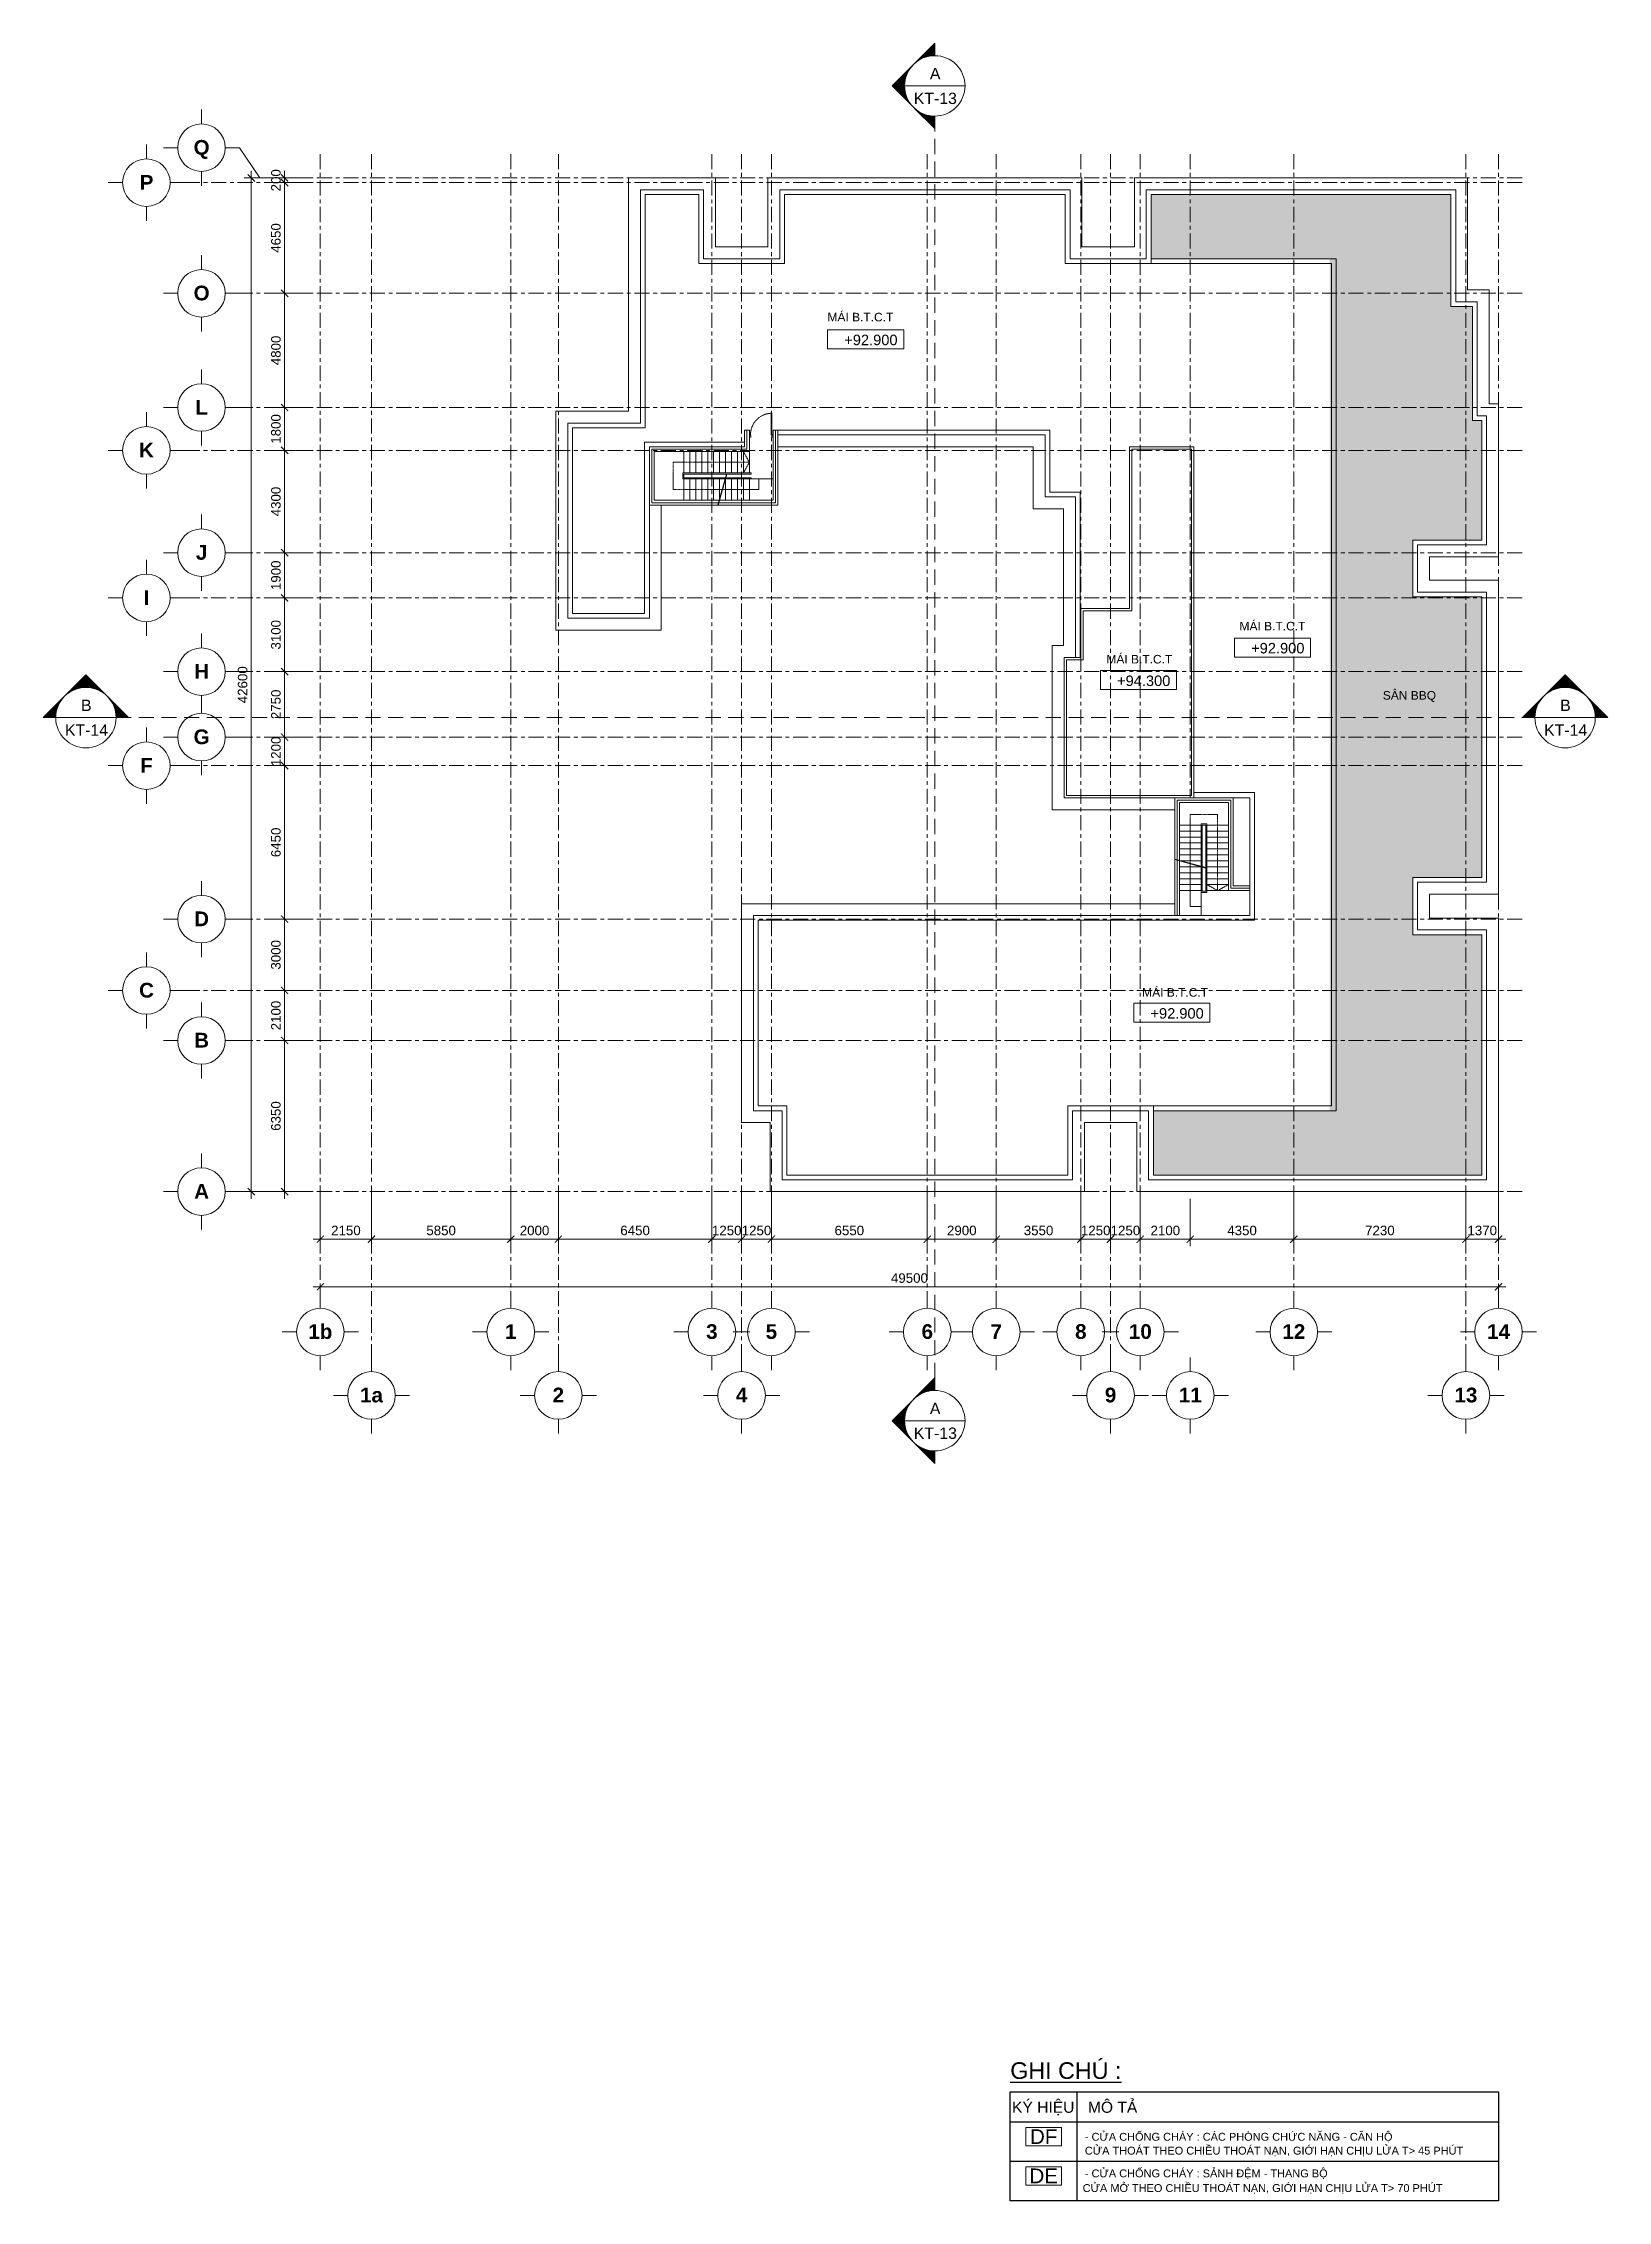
# Model space of a CAD drawing. Header units: millimetres. Extents: x -20144 to 126922, y -42414 to 48263.
# Drawn here: x 61186 to 126922, y -42414 to 48263 of the extents above; entities that cross this region are included whole.
import ezdxf
from ezdxf.enums import TextEntityAlignment as Align

# ---------------------------------------------------------------- set-up
doc = ezdxf.new("R2010")
doc.units = ezdxf.units.MM
for name, pattern in [('Core - tb$0$HIDDEN', [0.375, 0.25, -0.125]), ('Grid Line', [22.225, 12.7, -3.175, 3.175, -3.175]), ('HIDDEN', [0.375, 0.25, -0.125]), ('HIDDEN2', [4.7625, 3.175, -1.5875]), ('PHANTOM', [63.5, 31.75, -6.35, 6.35, -6.35, 6.35, -6.35])]:
    doc.linetypes.add(name, pattern=pattern)
for name, color, linetype, lineweight in [('@ color hatch', 7, 'Continuous', 13), ('CHU', 181, 'Continuous', 5), ('Core - tb$0$CUA', 5, 'Continuous', 9), ('DIM', 1, 'Continuous', 5), ('G-ANNO-DIMS', 111, 'Continuous', 5), ('G-ANNO-SYMB', 111, 'Continuous', 5), ('KH', 6, 'Continuous', 5), ('KI-HIEU-1', 151, 'Continuous', 9), ('KÍNH', 150, 'Continuous', 9), ('NET-THAY', 2, 'Continuous', 9), ('TRUC', 225, 'Continuous', 5), ('Y-GHI CHU PCCC$0$Z-CT1-GHI CHU TT$0$CHU-1', 7, 'Continuous', 9), ('Y-GHI CHU PCCC$0$Z-CT1-GHI CHU TT$0$KI-HIEU', 6, 'Continuous', 13)]:
    doc.layers.add(name, color=color, linetype=linetype, lineweight=lineweight)
doc.layers.add('RD-AB', color=4, linetype='PHANTOM')
doc.styles.add('Arial', font='arial.ttf', dxfattribs={"height": 700})
doc.styles.add('Arial_2', font='arial.ttf', dxfattribs={"height": 360})
doc.styles.add('Arial_6', font='arial.ttf', dxfattribs={"height": 1.8})
doc.styles.add('Arial_B', font='arialbd.ttf', dxfattribs={"height": 3})
doc.styles.add('TA1', font='arial.ttf')
doc.styles.add('Y-GHI CHU PCCC$0$Arial', font='arial.ttf')
doc.styles.add('Y-GHI CHU PCCC$0$Z-CT1-GHI CHU TT$0$TA1', font='arial.ttf')
doc.dimstyles.new('D_200_KTx2', dxfattribs={"dimtxt": 400, "dimasz": 300, "dimexe": 300, "dimexo": 300, "dimgap": 160, "dimtad": 1, "dimdec": 0, "dimzin": 9, "dimtxsty": 'TA1', "dimblk": 'ARCHTICK', "dimcen": 1, "dimdle": 300, "dimclrd": 256, "dimclre": 256, "dimclrt": 7, "dimadec": 0, "dimazin": 0, "dimtfac": 1, "dimtdec": 0, "dimtix": 1, "dimtmove": 1, "dimatfit": 3, "dimldrblk": 'ARCHTICK', "dimfxl": 0, "dimtolj": 1, "dimtzin": 0, "dimlwd": -1, "dimlwe": -1, "dimarcsym": 0})

msp = doc.modelspace()

# ---------------------------------------------------------------- texts
at = {"layer": 'CHU', "color": 7, "char_height": 360, "width": 2926.98, "attachment_point": 1, "line_spacing_factor": 0.936439, "style": 'Arial_2'}
for s, insert in [('\\pt2540,5080,7620.1,10160,12700,15240,17780,20320,22860,25400,27940,30480,33020,35560,38099,40640,43178,45720,48262,50800,53341,55879,58421,60959,63500,66038,68580,71122,73660,76201,78739,81281;MÁI B.T.C.T', (94137.3, 36929.9)), ('\\pt2540,5080,7620.1,10160,12700,15240,17780,20320,22860,25400,27940,30480,33020,35560,38099,40640,43178,45720,48262,50800,53341,55879,58421,60959,63500,66038,68580,71122,73660,76201,78739,81281;MÁI B.T.C.T', (111447.7, 23943.8)), ('\\pt2540,5080,7620.1,10160,12700,15240,17780,20320,22860,25400,27940,30480,33020,35560,38099,40640,43178,45720,48262,50800,53341,55879,58421,60959,63500,66038,68580,71122,73660,76201,78739,81281;MÁI B.T.C.T', (105856.5, 22553.7)), ('\\pt2540,5080,7620.1,10160,12700,15240,17780,20320,22860,25400,27940,30480,33020,35560,38099,40640,43178,45720,48262,50800,53341,55879,58421,60959,63500,66038,68580,71122,73660,76201,78739,81281;SÂN BBQ ', (117468.6, 21034.3)), ('\\pt2540,5080,7620.1,10160,12700,15240,17780,20320,22860,25400,27940,30480,33020,35560,38099,40640,43178,45720,48262,50800,53341,55879,58421,60959,63500,66038,68580,71122,73660,76201,78739,81281;MÁI B.T.C.T', (107358.3, 8549.5))]:
    msp.add_mtext(s, dxfattribs=dict(at, insert=insert))
at = {"layer": 'G-ANNO-DIMS', "char_height": 440, "width": 2251.659, "attachment_point": 1, "line_spacing_factor": 0.941778, "style": 'Arial_6'}
for s, insert in [('+92.900', (94842, 36010.5)), ('+92.900', (111937.3, 23057.4)), ('+94.300', (106303.7, 21687)), ('+92.900', (107705.6, 7708.9))]:
    msp.add_mtext(s, dxfattribs=dict(at, insert=insert))
at = {"layer": 'G-ANNO-SYMB', "attachment_point": 2, "line_spacing_factor": 0.941778, "style": 'Arial'}
for s, insert, char_height, width in [('A', (98661.1, 47220), 476.2, 443.133), ('KT-13', (98669.1, 46180.9), 476.25, 2240.682), ('B', (62998.1, 20672.3), 476.2, 443.133), ('B', (125142.2, 20672.3), 476.2, 443.133), ('KT-14', (63006.2, 19633.2), 476.25, 2240.682), ('KT-14', (125150.2, 19633.2), 476.25, 2240.682), ('A', (98661.1, -8876.3), 476.2, 443.133), ('KT-13', (98669.1, -9915.4), 476.25, 2240.682)]:
    msp.add_mtext(s, dxfattribs=dict(at, insert=insert, char_height=char_height, width=width))
at = {"layer": 'KH', "attachment_point": 2, "line_spacing_factor": 0.941778, "style": 'Arial_B'}
for s, insert, char_height, width in [('\\fArial|b1|i0|c0|p34|;Q', (67842.1, 44192.4), 619.048, 785.949), ('\\fArial|b1|i0|c0|p34|;P', (65527.4, 42722.4), 619.048, 668.424), ('\\fArial|b1|i0|c0|p34|;O', (67842.1, 38072.4), 619.048, 785.949), ('\\fArial|b1|i0|c0|p34|;L', (67842.1, 33272.4), 619.048, 617.007), ('\\fArial|b1|i0|c0|p34|;K', (65527.4, 31472.4), 619.048, 727.186), ('\\fArial|b1|i0|c0|p34|;J', (67842.1, 27172.4), 619.048, 558.244), ('\\fArial|b1|i0|c0|p34|;I', (65527.4, 25272.4), 619.048, 279.122), ('\\fArial|b1|i0|c0|p34|;H', (67842.1, 22172.4), 619.048, 727.186), ('\\fArial|b1|i0|c0|p34|;G', (67842.1, 19422.4), 619.048, 785.949), ('\\fArial|b1|i0|c0|p34|;F', (65527.4, 18222.4), 619.048, 617.007), ('\\fArial|b1|i0|c0|p34|;D', (67842.1, 11772.4), 619.048, 727.186), ('\\fArial|b1|i0|c0|p34|;C', (65527.4, 8772.4), 619.048, 727.186), ('\\fArial|b1|i0|c0|p34|;B', (67842.1, 6672.4), 619.048, 727.186), ('\\fArial|b1|i0|c0|p34|;A', (67842.1, 322.4), 619.048, 705.15), ('1b', (72830.1, -5572.2), 619.05, 1175.251), ('\\fArial|b1|i0|c0|p34|;1', (80830.1, -5572.2), 619.048, 558.244), ('\\fArial|b1|i0|c0|p34|;3', (89280.1, -5572.2), 619.048, 558.244), ('\\fArial|b1|i0|c0|p34|;5', (91780.1, -5572.2), 619.048, 558.244), ('\\fArial|b1|i0|c0|p34|;6', (98330.1, -5572.2), 619.048, 558.244), ('\\fArial|b1|i0|c0|p34|;7', (101230.1, -5572.2), 619.048, 558.244), ('\\fArial|b1|i0|c0|p34|;8', (104780.1, -5572.2), 619.048, 558.244), ('10', (107280.1, -5572.2), 619.05, 1116.488), ('12', (113730.1, -5572.2), 619.05, 1116.488), ('14', (122330.1, -5572.2), 619.05, 1116.488), ('1a', (74980.1, -8239.8), 619.05, 1116.488), ('\\fArial|b1|i0|c0|p34|;2', (82830.1, -8239.8), 619.048, 558.244), ('\\fArial|b1|i0|c0|p34|;4', (90530.1, -8239.8), 619.048, 558.244), ('\\fArial|b1|i0|c0|p34|;9', (106030.1, -8239.8), 619.048, 558.244), ('11', (109380.1, -8239.8), 619.05, 1116.488), ('13', (120960.1, -8239.8), 619.05, 1116.488)]:
    msp.add_mtext(s, dxfattribs=dict(at, insert=insert, char_height=char_height, width=width))
at = {"layer": 'RD-AB', "ltscale": 20, "style": 'Arial'}
msp.add_text('%%UGHI CHÚ :', height=700, dxfattribs=at).set_placement((101815, -37288.8))
at = {"layer": 'Y-GHI CHU PCCC$0$Z-CT1-GHI CHU TT$0$CHU-1', "color": 8, "style": 'Y-GHI CHU PCCC$0$Z-CT1-GHI CHU TT$0$TA1'}
for s, height, p in [('KÝ HIỆU', 468.75, (101892.2, -38713.1)), ('MÔ TẢ', 468.75, (105079.7, -38713.1)), ('- CỬA CHỐNG CHÁY : CÁC PHÒNG CHỨC NĂNG - CĂN HỘ', 330, (104949.7, -39887.5)), ('CỬA THOÁT THEO CHIỀU THOÁT NẠN, GIỚI HẠN CHỊU LỬA T> 45 PHÚT', 330, (104949.7, -40469.4)), ('CỬA MỞ THEO CHIỀU THOÁT NẠN, GIỚI HẠN CHỊU LỬA T> 70 PHÚT', 330, (104859.3, -42042.5)), ('- CỬA CHỐNG CHÁY : SẢNH ĐỆM - THANG BỘ', 330, (104949.7, -41425.2))]:
    msp.add_text(s, height=height, dxfattribs=at).set_placement(p)

# ---------------------------------------------------------------- blocks, each defined once
blk = doc.blocks.new('_ARCHTICK')
at = {"color": 0, "linetype": 'ByBlock', "const_width": 0.15}
blk.add_lwpolyline([(-0.5, -0.5), (0.5, 0.5)], dxfattribs=at)
blk = doc.blocks.new('*D206')
at = {"layer": 'Defpoints', "color": 0, "transparency": 16777216}
for p in [(72830, 0), (74980, 0), (74980, -2000)]:
    blk.add_point(p, dxfattribs=at)
at = {"layer": 'DIM', "transparency": 16777216}
for p, q in [((72830, -300), (72830, -2300)), ((74980, -300), (74980, -2300)), ((72530, -2000), (75280, -2000))]:
    blk.add_line(p, q, dxfattribs=at)
at = {"layer": 'DIM', "transparency": 16777216, "xscale": 300, "yscale": 300, "zscale": 300, "rotation": 180}
blk.add_blockref('_ARCHTICK', (72830, -2000), dxfattribs=at)
at = {"layer": 'DIM', "transparency": 16777216, "xscale": 300, "yscale": 300, "zscale": 300}
blk.add_blockref('_ARCHTICK', (74980, -2000), dxfattribs=at)
at = {"layer": 'DIM', "color": 7, "transparency": 16777216, "insert": (73905, -1636), "char_height": 400, "attachment_point": 5, "style": 'TA1'}
blk.add_mtext('\\A1;2150', dxfattribs=at)
blk = doc.blocks.new('*D207')
at = {"layer": 'Defpoints', "color": 0, "transparency": 16777216}
for p in [(74980, 0), (80830, 0), (80830, -2000)]:
    blk.add_point(p, dxfattribs=at)
at = {"layer": 'DIM', "transparency": 16777216}
for p, q in [((74980, -300), (74980, -2300)), ((80830, -300), (80830, -2300)), ((74680, -2000), (81130, -2000))]:
    blk.add_line(p, q, dxfattribs=at)
at = {"layer": 'DIM', "transparency": 16777216, "xscale": 300, "yscale": 300, "zscale": 300, "rotation": 180}
blk.add_blockref('_ARCHTICK', (74980, -2000), dxfattribs=at)
at = {"layer": 'DIM', "transparency": 16777216, "xscale": 300, "yscale": 300, "zscale": 300}
blk.add_blockref('_ARCHTICK', (80830, -2000), dxfattribs=at)
at = {"layer": 'DIM', "color": 7, "transparency": 16777216, "insert": (77905, -1636), "char_height": 400, "attachment_point": 5, "style": 'TA1'}
blk.add_mtext('\\A1;5850', dxfattribs=at)
blk = doc.blocks.new('*D208')
at = {"layer": 'Defpoints', "color": 0, "transparency": 16777216}
for p in [(80830, 0), (82830, 0), (82830, -2000)]:
    blk.add_point(p, dxfattribs=at)
at = {"layer": 'DIM', "transparency": 16777216}
for p, q in [((80830, -300), (80830, -2300)), ((82830, -300), (82830, -2300)), ((80530, -2000), (83130, -2000))]:
    blk.add_line(p, q, dxfattribs=at)
at = {"layer": 'DIM', "transparency": 16777216, "xscale": 300, "yscale": 300, "zscale": 300, "rotation": 180}
blk.add_blockref('_ARCHTICK', (80830, -2000), dxfattribs=at)
at = {"layer": 'DIM', "transparency": 16777216, "xscale": 300, "yscale": 300, "zscale": 300}
blk.add_blockref('_ARCHTICK', (82830, -2000), dxfattribs=at)
at = {"layer": 'DIM', "color": 7, "transparency": 16777216, "insert": (81830, -1636), "char_height": 400, "attachment_point": 5, "style": 'TA1'}
blk.add_mtext('\\A1;2000', dxfattribs=at)
blk = doc.blocks.new('*D209')
at = {"layer": 'Defpoints', "color": 0, "transparency": 16777216}
for p in [(82830, 0), (89280, 0), (89280, -2000)]:
    blk.add_point(p, dxfattribs=at)
at = {"layer": 'DIM', "transparency": 16777216}
for p, q in [((82830, -300), (82830, -2300)), ((89280, -300), (89280, -2300)), ((82530, -2000), (89580, -2000))]:
    blk.add_line(p, q, dxfattribs=at)
at = {"layer": 'DIM', "transparency": 16777216, "xscale": 300, "yscale": 300, "zscale": 300, "rotation": 180}
blk.add_blockref('_ARCHTICK', (82830, -2000), dxfattribs=at)
at = {"layer": 'DIM', "transparency": 16777216, "xscale": 300, "yscale": 300, "zscale": 300}
blk.add_blockref('_ARCHTICK', (89280, -2000), dxfattribs=at)
at = {"layer": 'DIM', "color": 7, "transparency": 16777216, "insert": (86055, -1636), "char_height": 400, "attachment_point": 5, "style": 'TA1'}
blk.add_mtext('\\A1;6450', dxfattribs=at)
blk = doc.blocks.new('*D210')
at = {"layer": 'Defpoints', "color": 0, "transparency": 16777216}
for p in [(89280, 0), (90530, 0), (90530, -2000)]:
    blk.add_point(p, dxfattribs=at)
at = {"layer": 'DIM', "transparency": 16777216}
for p, q in [((89280, -300), (89280, -2300)), ((90530, -300), (90530, -2300)), ((89280, -2000), (88980, -2000)), ((89280, -2000), (90530, -2000)), ((90530, -2000), (90830, -2000))]:
    blk.add_line(p, q, dxfattribs=at)
at = {"layer": 'DIM', "transparency": 16777216, "xscale": 300, "yscale": 300, "zscale": 300}
blk.add_blockref('_ARCHTICK', (89280, -2000), dxfattribs=at)
at = {"layer": 'DIM', "transparency": 16777216, "xscale": 300, "yscale": 300, "zscale": 300, "rotation": 180}
blk.add_blockref('_ARCHTICK', (90530, -2000), dxfattribs=at)
at = {"layer": 'DIM', "color": 7, "transparency": 16777216, "insert": (89905, -1636), "char_height": 400, "attachment_point": 5, "style": 'TA1'}
blk.add_mtext('\\A1;1250', dxfattribs=at)
blk = doc.blocks.new('*D211')
at = {"layer": 'Defpoints', "color": 0, "transparency": 16777216}
for p in [(90530, 0), (91780, 0), (91780, -2000)]:
    blk.add_point(p, dxfattribs=at)
at = {"layer": 'DIM', "transparency": 16777216}
for p, q in [((90530, -300), (90530, -2300)), ((91780, -300), (91780, -2300)), ((90530, -2000), (90230, -2000)), ((90530, -2000), (91780, -2000)), ((91780, -2000), (92080, -2000))]:
    blk.add_line(p, q, dxfattribs=at)
at = {"layer": 'DIM', "transparency": 16777216, "xscale": 300, "yscale": 300, "zscale": 300}
blk.add_blockref('_ARCHTICK', (90530, -2000), dxfattribs=at)
at = {"layer": 'DIM', "transparency": 16777216, "xscale": 300, "yscale": 300, "zscale": 300, "rotation": 180}
blk.add_blockref('_ARCHTICK', (91780, -2000), dxfattribs=at)
at = {"layer": 'DIM', "color": 7, "transparency": 16777216, "insert": (91155, -1636), "char_height": 400, "attachment_point": 5, "style": 'TA1'}
blk.add_mtext('\\A1;1250', dxfattribs=at)
blk = doc.blocks.new('*D212')
at = {"layer": 'Defpoints', "color": 0, "transparency": 16777216}
for p in [(91780, 0), (98330, 0), (98330, -2000)]:
    blk.add_point(p, dxfattribs=at)
at = {"layer": 'DIM', "transparency": 16777216}
for p, q in [((91780, -300), (91780, -2300)), ((98330, -300), (98330, -2300)), ((91480, -2000), (98630, -2000))]:
    blk.add_line(p, q, dxfattribs=at)
at = {"layer": 'DIM', "transparency": 16777216, "xscale": 300, "yscale": 300, "zscale": 300, "rotation": 180}
blk.add_blockref('_ARCHTICK', (91780, -2000), dxfattribs=at)
at = {"layer": 'DIM', "transparency": 16777216, "xscale": 300, "yscale": 300, "zscale": 300}
blk.add_blockref('_ARCHTICK', (98330, -2000), dxfattribs=at)
at = {"layer": 'DIM', "color": 7, "transparency": 16777216, "insert": (95055, -1636), "char_height": 400, "attachment_point": 5, "style": 'TA1'}
blk.add_mtext('\\A1;6550', dxfattribs=at)
blk = doc.blocks.new('*D213')
at = {"layer": 'Defpoints', "color": 0, "transparency": 16777216}
for p in [(98330, 0), (101230, 0), (101230, -2000)]:
    blk.add_point(p, dxfattribs=at)
at = {"layer": 'DIM', "transparency": 16777216}
for p, q in [((98330, -300), (98330, -2300)), ((101230, -300), (101230, -2300)), ((98030, -2000), (101530, -2000))]:
    blk.add_line(p, q, dxfattribs=at)
at = {"layer": 'DIM', "transparency": 16777216, "xscale": 300, "yscale": 300, "zscale": 300, "rotation": 180}
blk.add_blockref('_ARCHTICK', (98330, -2000), dxfattribs=at)
at = {"layer": 'DIM', "transparency": 16777216, "xscale": 300, "yscale": 300, "zscale": 300}
blk.add_blockref('_ARCHTICK', (101230, -2000), dxfattribs=at)
at = {"layer": 'DIM', "color": 7, "transparency": 16777216, "insert": (99780, -1636), "char_height": 400, "attachment_point": 5, "style": 'TA1'}
blk.add_mtext('\\A1;2900', dxfattribs=at)
blk = doc.blocks.new('*D214')
at = {"layer": 'Defpoints', "color": 0, "transparency": 16777216}
for p in [(101230, 0), (104780, 0), (104780, -2000)]:
    blk.add_point(p, dxfattribs=at)
at = {"layer": 'DIM', "transparency": 16777216}
for p, q in [((101230, -300), (101230, -2300)), ((104780, -300), (104780, -2300)), ((100930, -2000), (105080, -2000))]:
    blk.add_line(p, q, dxfattribs=at)
at = {"layer": 'DIM', "transparency": 16777216, "xscale": 300, "yscale": 300, "zscale": 300, "rotation": 180}
blk.add_blockref('_ARCHTICK', (101230, -2000), dxfattribs=at)
at = {"layer": 'DIM', "transparency": 16777216, "xscale": 300, "yscale": 300, "zscale": 300}
blk.add_blockref('_ARCHTICK', (104780, -2000), dxfattribs=at)
at = {"layer": 'DIM', "color": 7, "transparency": 16777216, "insert": (103005, -1636), "char_height": 400, "attachment_point": 5, "style": 'TA1'}
blk.add_mtext('\\A1;3550', dxfattribs=at)
blk = doc.blocks.new('*D215')
at = {"layer": 'Defpoints', "color": 0, "transparency": 16777216}
for p in [(104780, 0), (106030, 0), (106030, -2000)]:
    blk.add_point(p, dxfattribs=at)
at = {"layer": 'DIM', "transparency": 16777216}
for p, q in [((104780, -300), (104780, -2300)), ((106030, -300), (106030, -2300)), ((104780, -2000), (104480, -2000)), ((104780, -2000), (106030, -2000)), ((106030, -2000), (106330, -2000))]:
    blk.add_line(p, q, dxfattribs=at)
at = {"layer": 'DIM', "transparency": 16777216, "xscale": 300, "yscale": 300, "zscale": 300}
blk.add_blockref('_ARCHTICK', (104780, -2000), dxfattribs=at)
at = {"layer": 'DIM', "transparency": 16777216, "xscale": 300, "yscale": 300, "zscale": 300, "rotation": 180}
blk.add_blockref('_ARCHTICK', (106030, -2000), dxfattribs=at)
at = {"layer": 'DIM', "color": 7, "transparency": 16777216, "insert": (105405, -1636), "char_height": 400, "attachment_point": 5, "style": 'TA1'}
blk.add_mtext('\\A1;1250', dxfattribs=at)
blk = doc.blocks.new('*D216')
at = {"layer": 'Defpoints', "color": 0, "transparency": 16777216}
for p in [(106030, 0), (107280, 0), (107280, -2000)]:
    blk.add_point(p, dxfattribs=at)
at = {"layer": 'DIM', "transparency": 16777216}
for p, q in [((106030, -300), (106030, -2300)), ((107280, -300), (107280, -2300)), ((106030, -2000), (105730, -2000)), ((106030, -2000), (107280, -2000)), ((107280, -2000), (107580, -2000))]:
    blk.add_line(p, q, dxfattribs=at)
at = {"layer": 'DIM', "transparency": 16777216, "xscale": 300, "yscale": 300, "zscale": 300}
blk.add_blockref('_ARCHTICK', (106030, -2000), dxfattribs=at)
at = {"layer": 'DIM', "transparency": 16777216, "xscale": 300, "yscale": 300, "zscale": 300, "rotation": 180}
blk.add_blockref('_ARCHTICK', (107280, -2000), dxfattribs=at)
at = {"layer": 'DIM', "color": 7, "transparency": 16777216, "insert": (106655, -1636), "char_height": 400, "attachment_point": 5, "style": 'TA1'}
blk.add_mtext('\\A1;1250', dxfattribs=at)
blk = doc.blocks.new('*D217')
at = {"layer": 'Defpoints', "color": 0, "transparency": 16777216}
for p in [(107280, 0), (109380, 0), (109380, -2000)]:
    blk.add_point(p, dxfattribs=at)
at = {"layer": 'DIM', "transparency": 16777216}
for p, q in [((107280, -300), (107280, -2300)), ((109380, -300), (109380, -2300)), ((106980, -2000), (109680, -2000))]:
    blk.add_line(p, q, dxfattribs=at)
at = {"layer": 'DIM', "transparency": 16777216, "xscale": 300, "yscale": 300, "zscale": 300, "rotation": 180}
blk.add_blockref('_ARCHTICK', (107280, -2000), dxfattribs=at)
at = {"layer": 'DIM', "transparency": 16777216, "xscale": 300, "yscale": 300, "zscale": 300}
blk.add_blockref('_ARCHTICK', (109380, -2000), dxfattribs=at)
at = {"layer": 'DIM', "color": 7, "transparency": 16777216, "insert": (108330, -1636), "char_height": 400, "attachment_point": 5, "style": 'TA1'}
blk.add_mtext('\\A1;2100', dxfattribs=at)
blk = doc.blocks.new('*D218')
at = {"layer": 'Defpoints', "color": 0, "transparency": 16777216}
for p in [(109380, 0), (113730, 0), (113730, -2000)]:
    blk.add_point(p, dxfattribs=at)
at = {"layer": 'DIM', "transparency": 16777216}
for p, q in [((109380, -300), (109380, -2300)), ((113730, -300), (113730, -2300)), ((109080, -2000), (114030, -2000))]:
    blk.add_line(p, q, dxfattribs=at)
at = {"layer": 'DIM', "transparency": 16777216, "xscale": 300, "yscale": 300, "zscale": 300, "rotation": 180}
blk.add_blockref('_ARCHTICK', (109380, -2000), dxfattribs=at)
at = {"layer": 'DIM', "transparency": 16777216, "xscale": 300, "yscale": 300, "zscale": 300}
blk.add_blockref('_ARCHTICK', (113730, -2000), dxfattribs=at)
at = {"layer": 'DIM', "color": 7, "transparency": 16777216, "insert": (111555, -1636), "char_height": 400, "attachment_point": 5, "style": 'TA1'}
blk.add_mtext('\\A1;4350', dxfattribs=at)
blk = doc.blocks.new('*D219')
at = {"layer": 'Defpoints', "color": 0, "transparency": 16777216}
for p in [(113730, 0), (120960, 0), (120960, -2000)]:
    blk.add_point(p, dxfattribs=at)
at = {"layer": 'DIM', "transparency": 16777216}
for p, q in [((113730, -300), (113730, -2300)), ((120960, -300), (120960, -2300)), ((113430, -2000), (121260, -2000))]:
    blk.add_line(p, q, dxfattribs=at)
at = {"layer": 'DIM', "transparency": 16777216, "xscale": 300, "yscale": 300, "zscale": 300, "rotation": 180}
blk.add_blockref('_ARCHTICK', (113730, -2000), dxfattribs=at)
at = {"layer": 'DIM', "transparency": 16777216, "xscale": 300, "yscale": 300, "zscale": 300}
blk.add_blockref('_ARCHTICK', (120960, -2000), dxfattribs=at)
at = {"layer": 'DIM', "color": 7, "transparency": 16777216, "insert": (117345, -1636), "char_height": 400, "attachment_point": 5, "style": 'TA1'}
blk.add_mtext('\\A1;7230', dxfattribs=at)
blk = doc.blocks.new('*D220')
at = {"layer": 'Defpoints', "color": 0, "transparency": 16777216}
for p in [(120960, 0), (122330, 0), (122330, -2000)]:
    blk.add_point(p, dxfattribs=at)
at = {"layer": 'DIM', "transparency": 16777216}
for p, q in [((120960, -300), (120960, -2300)), ((122330, -300), (122330, -2300)), ((120960, -2000), (120660, -2000)), ((120960, -2000), (122330, -2000)), ((122330, -2000), (122630, -2000))]:
    blk.add_line(p, q, dxfattribs=at)
at = {"layer": 'DIM', "transparency": 16777216, "xscale": 300, "yscale": 300, "zscale": 300}
blk.add_blockref('_ARCHTICK', (120960, -2000), dxfattribs=at)
at = {"layer": 'DIM', "transparency": 16777216, "xscale": 300, "yscale": 300, "zscale": 300, "rotation": 180}
blk.add_blockref('_ARCHTICK', (122330, -2000), dxfattribs=at)
at = {"layer": 'DIM', "color": 7, "transparency": 16777216, "insert": (121645, -1636), "char_height": 400, "attachment_point": 5, "style": 'TA1'}
blk.add_mtext('\\A1;1370', dxfattribs=at)
blk = doc.blocks.new('*D221')
at = {"layer": 'Defpoints', "color": 0, "transparency": 16777216}
for p in [(72830, -3576), (122330, -3576), (122330, -4000)]:
    blk.add_point(p, dxfattribs=at)
at = {"layer": 'DIM', "transparency": 16777216}
for p, q in [((72530, -4000), (122630, -4000)), ((72830, -3876), (72830, -4300)), ((122330, -3876), (122330, -4300))]:
    blk.add_line(p, q, dxfattribs=at)
at = {"layer": 'DIM', "transparency": 16777216, "xscale": 300, "yscale": 300, "zscale": 300, "rotation": 180}
blk.add_blockref('_ARCHTICK', (72830, -4000), dxfattribs=at)
at = {"layer": 'DIM', "transparency": 16777216, "xscale": 300, "yscale": 300, "zscale": 300}
blk.add_blockref('_ARCHTICK', (122330, -4000), dxfattribs=at)
at = {"layer": 'DIM', "color": 7, "transparency": 16777216, "insert": (97580, -3636), "char_height": 400, "attachment_point": 5, "style": 'TA1'}
blk.add_mtext('\\A1;49500', dxfattribs=at)
blk = doc.blocks.new('*D222')
at = {"layer": 'Defpoints', "color": 0, "transparency": 16777216}
for p in [(71330, 42400), (72830, 42600), (72830, 42400)]:
    blk.add_point(p, dxfattribs=at)
at = {"layer": 'DIM', "transparency": 16777216}
for p, q in [((71330, 42600), (71330, 42900)), ((72530, 42600), (71030, 42600)), ((72530, 42400), (71030, 42400)), ((71330, 42600), (71330, 42400)), ((71330, 42400), (71330, 42100))]:
    blk.add_line(p, q, dxfattribs=at)
at = {"layer": 'DIM', "transparency": 16777216, "xscale": 300, "yscale": 300, "zscale": 300}
for p, rotation in [((71330, 42600), 270), ((71330, 42400), 90)]:
    blk.add_blockref('_ARCHTICK', p, dxfattribs=dict(at, rotation=rotation))
at = {"layer": 'DIM', "color": 7, "transparency": 16777216, "insert": (70966, 42500), "char_height": 400, "attachment_point": 5, "rotation": 90, "style": 'TA1'}
blk.add_mtext('\\A1;200', dxfattribs=at)
blk = doc.blocks.new('*D223')
at = {"layer": 'Defpoints', "color": 0, "transparency": 16777216}
for p in [(72830, 42400), (71330, 37750), (72830, 37750)]:
    blk.add_point(p, dxfattribs=at)
at = {"layer": 'DIM', "transparency": 16777216}
for p, q in [((71330, 42700), (71330, 37450)), ((72530, 42400), (71030, 42400)), ((72530, 37750), (71030, 37750))]:
    blk.add_line(p, q, dxfattribs=at)
at = {"layer": 'DIM', "transparency": 16777216, "xscale": 300, "yscale": 300, "zscale": 300}
for p, rotation in [((71330, 42400), 90), ((71330, 37750), 270)]:
    blk.add_blockref('_ARCHTICK', p, dxfattribs=dict(at, rotation=rotation))
at = {"layer": 'DIM', "color": 7, "transparency": 16777216, "insert": (70966, 40075), "char_height": 400, "attachment_point": 5, "rotation": 90, "style": 'TA1'}
blk.add_mtext('\\A1;4650', dxfattribs=at)
blk = doc.blocks.new('*D224')
at = {"layer": 'Defpoints', "color": 0, "transparency": 16777216}
for p in [(72830, 37750), (71330, 32950), (72830, 32950)]:
    blk.add_point(p, dxfattribs=at)
at = {"layer": 'DIM', "transparency": 16777216}
for p, q in [((72530, 37750), (71030, 37750)), ((71330, 38050), (71330, 32650)), ((72530, 32950), (71030, 32950))]:
    blk.add_line(p, q, dxfattribs=at)
at = {"layer": 'DIM', "transparency": 16777216, "xscale": 300, "yscale": 300, "zscale": 300}
for p, rotation in [((71330, 37750), 90), ((71330, 32950), 270)]:
    blk.add_blockref('_ARCHTICK', p, dxfattribs=dict(at, rotation=rotation))
at = {"layer": 'DIM', "color": 7, "transparency": 16777216, "insert": (70966, 35350), "char_height": 400, "attachment_point": 5, "rotation": 90, "style": 'TA1'}
blk.add_mtext('\\A1;4800', dxfattribs=at)
blk = doc.blocks.new('*D225')
at = {"layer": 'Defpoints', "color": 0, "transparency": 16777216}
for p in [(72830, 32950), (71330, 31150), (72830, 31150)]:
    blk.add_point(p, dxfattribs=at)
at = {"layer": 'DIM', "transparency": 16777216}
for p, q in [((72530, 32950), (71030, 32950)), ((71330, 33250), (71330, 30850)), ((72530, 31150), (71030, 31150))]:
    blk.add_line(p, q, dxfattribs=at)
at = {"layer": 'DIM', "transparency": 16777216, "xscale": 300, "yscale": 300, "zscale": 300}
for p, rotation in [((71330, 32950), 90), ((71330, 31150), 270)]:
    blk.add_blockref('_ARCHTICK', p, dxfattribs=dict(at, rotation=rotation))
at = {"layer": 'DIM', "color": 7, "transparency": 16777216, "insert": (70966, 32050), "char_height": 400, "attachment_point": 5, "rotation": 90, "style": 'TA1'}
blk.add_mtext('\\A1;1800', dxfattribs=at)
blk = doc.blocks.new('*D226')
at = {"layer": 'Defpoints', "color": 0, "transparency": 16777216}
for p in [(72830, 31150), (71330, 26850), (72830, 26850)]:
    blk.add_point(p, dxfattribs=at)
at = {"layer": 'DIM', "transparency": 16777216}
for p, q in [((72530, 31150), (71030, 31150)), ((71330, 31450), (71330, 26550)), ((72530, 26850), (71030, 26850))]:
    blk.add_line(p, q, dxfattribs=at)
at = {"layer": 'DIM', "transparency": 16777216, "xscale": 300, "yscale": 300, "zscale": 300}
for p, rotation in [((71330, 31150), 90), ((71330, 26850), 270)]:
    blk.add_blockref('_ARCHTICK', p, dxfattribs=dict(at, rotation=rotation))
at = {"layer": 'DIM', "color": 7, "transparency": 16777216, "insert": (70965, 29000), "char_height": 400, "attachment_point": 5, "rotation": 90, "style": 'TA1'}
blk.add_mtext('\\A1;4300', dxfattribs=at)
blk = doc.blocks.new('*D227')
at = {"layer": 'Defpoints', "color": 0, "transparency": 16777216}
for p in [(72830, 26850), (71330, 24950), (72830, 24950)]:
    blk.add_point(p, dxfattribs=at)
at = {"layer": 'DIM', "transparency": 16777216}
for p, q in [((72530, 26850), (71030, 26850)), ((71330, 27150), (71330, 24650)), ((72530, 24950), (71030, 24950))]:
    blk.add_line(p, q, dxfattribs=at)
at = {"layer": 'DIM', "transparency": 16777216, "xscale": 300, "yscale": 300, "zscale": 300}
for p, rotation in [((71330, 26850), 90), ((71330, 24950), 270)]:
    blk.add_blockref('_ARCHTICK', p, dxfattribs=dict(at, rotation=rotation))
at = {"layer": 'DIM', "color": 7, "transparency": 16777216, "insert": (70966, 25900), "char_height": 400, "attachment_point": 5, "rotation": 90, "style": 'TA1'}
blk.add_mtext('\\A1;1900', dxfattribs=at)
blk = doc.blocks.new('*D228')
at = {"layer": 'Defpoints', "color": 0, "transparency": 16777216}
for p in [(72830, 24950), (71330, 21850), (72830, 21850)]:
    blk.add_point(p, dxfattribs=at)
at = {"layer": 'DIM', "transparency": 16777216}
for p, q in [((72530, 24950), (71030, 24950)), ((71330, 25250), (71330, 21550)), ((72530, 21850), (71030, 21850))]:
    blk.add_line(p, q, dxfattribs=at)
at = {"layer": 'DIM', "transparency": 16777216, "xscale": 300, "yscale": 300, "zscale": 300}
for p, rotation in [((71330, 24950), 90), ((71330, 21850), 270)]:
    blk.add_blockref('_ARCHTICK', p, dxfattribs=dict(at, rotation=rotation))
at = {"layer": 'DIM', "color": 7, "transparency": 16777216, "insert": (70965, 23400), "char_height": 400, "attachment_point": 5, "rotation": 90, "style": 'TA1'}
blk.add_mtext('\\A1;3100', dxfattribs=at)
blk = doc.blocks.new('*D229')
at = {"layer": 'Defpoints', "color": 0, "transparency": 16777216}
for p in [(72830, 21850), (71330, 19100), (72830, 19100)]:
    blk.add_point(p, dxfattribs=at)
at = {"layer": 'DIM', "transparency": 16777216}
for p, q in [((72530, 21850), (71030, 21850)), ((71330, 22150), (71330, 18800)), ((72530, 19100), (71030, 19100))]:
    blk.add_line(p, q, dxfattribs=at)
at = {"layer": 'DIM', "transparency": 16777216, "xscale": 300, "yscale": 300, "zscale": 300}
for p, rotation in [((71330, 21850), 90), ((71330, 19100), 270)]:
    blk.add_blockref('_ARCHTICK', p, dxfattribs=dict(at, rotation=rotation))
at = {"layer": 'DIM', "color": 7, "transparency": 16777216, "insert": (70966, 20475), "char_height": 400, "attachment_point": 5, "rotation": 90, "style": 'TA1'}
blk.add_mtext('\\A1;2750', dxfattribs=at)
blk = doc.blocks.new('*D230')
at = {"layer": 'Defpoints', "color": 0, "transparency": 16777216}
for p in [(72830, 19100), (71330, 17900), (72830, 17900)]:
    blk.add_point(p, dxfattribs=at)
at = {"layer": 'DIM', "transparency": 16777216}
for p, q in [((72530, 19100), (71030, 19100)), ((71330, 19100), (71330, 19400)), ((71330, 19100), (71330, 17900)), ((72530, 17900), (71030, 17900)), ((71330, 17900), (71330, 17600))]:
    blk.add_line(p, q, dxfattribs=at)
at = {"layer": 'DIM', "transparency": 16777216, "xscale": 300, "yscale": 300, "zscale": 300}
for p, rotation in [((71330, 19100), 270), ((71330, 17900), 90)]:
    blk.add_blockref('_ARCHTICK', p, dxfattribs=dict(at, rotation=rotation))
at = {"layer": 'DIM', "color": 7, "transparency": 16777216, "insert": (70966, 18500), "char_height": 400, "attachment_point": 5, "rotation": 90, "style": 'TA1'}
blk.add_mtext('\\A1;1200', dxfattribs=at)
blk = doc.blocks.new('*D231')
at = {"layer": 'Defpoints', "color": 0, "transparency": 16777216}
for p in [(72830, 17900), (71330, 11450), (72830, 11450)]:
    blk.add_point(p, dxfattribs=at)
at = {"layer": 'DIM', "transparency": 16777216}
for p, q in [((71330, 18200), (71330, 11150)), ((72530, 17900), (71030, 17900)), ((72530, 11450), (71030, 11450))]:
    blk.add_line(p, q, dxfattribs=at)
at = {"layer": 'DIM', "transparency": 16777216, "xscale": 300, "yscale": 300, "zscale": 300}
for p, rotation in [((71330, 17900), 90), ((71330, 11450), 270)]:
    blk.add_blockref('_ARCHTICK', p, dxfattribs=dict(at, rotation=rotation))
at = {"layer": 'DIM', "color": 7, "transparency": 16777216, "insert": (70966, 14675), "char_height": 400, "attachment_point": 5, "rotation": 90, "style": 'TA1'}
blk.add_mtext('\\A1;6450', dxfattribs=at)
blk = doc.blocks.new('*D232')
at = {"layer": 'Defpoints', "color": 0, "transparency": 16777216}
for p in [(72830, 11450), (71330, 8450), (72830, 8450)]:
    blk.add_point(p, dxfattribs=at)
at = {"layer": 'DIM', "transparency": 16777216}
for p, q in [((72530, 11450), (71030, 11450)), ((71330, 11750), (71330, 8150)), ((72530, 8450), (71030, 8450))]:
    blk.add_line(p, q, dxfattribs=at)
at = {"layer": 'DIM', "transparency": 16777216, "xscale": 300, "yscale": 300, "zscale": 300}
for p, rotation in [((71330, 11450), 90), ((71330, 8450), 270)]:
    blk.add_blockref('_ARCHTICK', p, dxfattribs=dict(at, rotation=rotation))
at = {"layer": 'DIM', "color": 7, "transparency": 16777216, "insert": (70965, 9950), "char_height": 400, "attachment_point": 5, "rotation": 90, "style": 'TA1'}
blk.add_mtext('\\A1;3000', dxfattribs=at)
blk = doc.blocks.new('*D233')
at = {"layer": 'Defpoints', "color": 0, "transparency": 16777216}
for p in [(72830, 8450), (71330, 6350), (72830, 6350)]:
    blk.add_point(p, dxfattribs=at)
at = {"layer": 'DIM', "transparency": 16777216}
for p, q in [((72530, 8450), (71030, 8450)), ((71330, 8750), (71330, 6050)), ((72530, 6350), (71030, 6350))]:
    blk.add_line(p, q, dxfattribs=at)
at = {"layer": 'DIM', "transparency": 16777216, "xscale": 300, "yscale": 300, "zscale": 300}
for p, rotation in [((71330, 8450), 90), ((71330, 6350), 270)]:
    blk.add_blockref('_ARCHTICK', p, dxfattribs=dict(at, rotation=rotation))
at = {"layer": 'DIM', "color": 7, "transparency": 16777216, "insert": (70966, 7400), "char_height": 400, "attachment_point": 5, "rotation": 90, "style": 'TA1'}
blk.add_mtext('\\A1;2100', dxfattribs=at)
blk = doc.blocks.new('*D234')
at = {"layer": 'Defpoints', "color": 0, "transparency": 16777216}
for p in [(72830, 6350), (71330, 0), (72830, 0)]:
    blk.add_point(p, dxfattribs=at)
at = {"layer": 'DIM', "transparency": 16777216}
for p, q in [((72530, 6350), (71030, 6350)), ((71330, 6650), (71330, -300)), ((72530, 0), (71030, 0))]:
    blk.add_line(p, q, dxfattribs=at)
at = {"layer": 'DIM', "transparency": 16777216, "xscale": 300, "yscale": 300, "zscale": 300}
for p, rotation in [((71330, 6350), 90), ((71330, 0), 270)]:
    blk.add_blockref('_ARCHTICK', p, dxfattribs=dict(at, rotation=rotation))
at = {"layer": 'DIM', "color": 7, "transparency": 16777216, "insert": (70965, 3175), "char_height": 400, "attachment_point": 5, "rotation": 90, "style": 'TA1'}
blk.add_mtext('\\A1;6350', dxfattribs=at)
blk = doc.blocks.new('*D235')
at = {"layer": 'Defpoints', "color": 0, "transparency": 16777216}
for p in [(72830, 42600), (69930, 0), (72830, 0)]:
    blk.add_point(p, dxfattribs=at)
at = {"layer": 'DIM', "transparency": 16777216}
for p, q in [((69930, 42900), (69930, -300)), ((72530, 42600), (69630, 42600)), ((72530, 0), (69630, 0))]:
    blk.add_line(p, q, dxfattribs=at)
at = {"layer": 'DIM', "transparency": 16777216, "xscale": 300, "yscale": 300, "zscale": 300}
for p, rotation in [((69930, 42600), 90), ((69930, 0), 270)]:
    blk.add_blockref('_ARCHTICK', p, dxfattribs=dict(at, rotation=rotation))
at = {"layer": 'DIM', "color": 7, "transparency": 16777216, "insert": (69566, 21300), "char_height": 400, "attachment_point": 5, "rotation": 90, "style": 'TA1'}
blk.add_mtext('\\A1;42600', dxfattribs=at)
blk = doc.blocks.new('Grid - FamilyAL-KH TRUC-550400-MẶT BẰNG HẦM 2')
at = {"layer": 'KH'}
for p, q in [((0, 7), (0, 4)), ((-8, -1), (-5, -1)), ((8, -1), (5, -1)), ((0, -9), (0, -6))]:
    blk.add_line(p, q, dxfattribs=at)
blk.add_circle((0, -1), 5, dxfattribs=at)
blk = doc.blocks.new('Section - Section Head - Filled-317961-MẶT BẰNG TẦNG 1')
at = {"layer": 'G-ANNO-SYMB'}
h = blk.add_hatch(color=256, dxfattribs=at)
edge = h.paths.add_edge_path(flags=0)
edge.add_line((-10.84, 4.49), (-6.35, 8.98))
edge.add_line((-6.35, 8.98), (-6.35, 6.35))
edge.add_arc((-6.35, 0), 6.35, 90, 135)
h = blk.add_hatch(color=256, dxfattribs=at)
edge = h.paths.add_edge_path(flags=0)
edge.add_arc((-6.35, 0), 6.35, 45, 90)
edge.add_line((-6.35, 6.35), (-6.35, 8.98))
edge.add_line((-6.35, 8.98), (-1.86, 4.49))
h = blk.add_hatch(color=256, dxfattribs=at)
edge = h.paths.add_edge_path(flags=0)
edge.add_arc((-6.35, 0), 6.36, 137.9216, 180)
edge.add_line((-12.71, 0), (-15.33, 0))
edge.add_line((-15.33, 0), (-11.07, 4.26))
h = blk.add_hatch(color=256, dxfattribs=at)
edge = h.paths.add_edge_path(flags=0)
edge.add_line((-1.63, 4.26), (2.63, 0))
edge.add_line((2.63, 0), (0.01, 0))
edge.add_arc((-6.35, 0), 6.36, 0, 42.0784)
for p, q in [((-6.35, 8.98), (-15.33, 0)), ((-6.35, 8.98), (-10.84, 4.49)), ((-6.35, 8.98), (2.63, 0)), ((-6.35, 6.35), (-6.35, 8.98)), ((-1.86, 4.49), (-6.35, 8.98)), ((-6.35, 8.98), (-6.35, 6.35)), ((-11.07, 4.26), (-15.33, 0)), ((-15.33, 0), (-12.71, 0)), ((2.63, 0), (-1.63, 4.26)), ((0.01, 0), (2.63, 0)), ((-12.7, 0), (-15.33, 0)), ((0, 0), (2.63, 0))]:
    blk.add_line(p, q, dxfattribs=at)
for radius, start, end in [(6.35, 360, 180), (6.35, 90, 135), (6.35, 45, 90), (6.36, 137.9216, 180), (6.35, 180, 360), (6.36, 0, 42.0784)]:
    blk.add_arc((-6.35, 0), radius, start, end, dxfattribs=at)
blk = doc.blocks.new('*U240')
blk.add_line((-70, 100), (-70, 800))
for points in [[(-1000, -110), (-940, -110), (-940, -40), (-950, -40), (-950, 0), (-1000, 0)], [(-50, 0), (-50, 900), (-90, 900), (-90, 0)], [(-50, 100), (-90, 100), (-90, 800), (-50, 800)], [(0, -110), (-60, -110), (-60, -40), (-50, -40), (-50, 0), (0, 0)]]:
    blk.add_lwpolyline(points, close=True)
at = {"linetype": 'Core - tb$0$HIDDEN'}
blk.add_arc((-50, 0), 900, 90, 180, dxfattribs=at)
blk = doc.blocks.new('Spot Elevations - CODE 1-1678943-MẶT BẰNG TẦNG 23')
at = {"layer": 'G-ANNO-DIMS'}
for p, q in [((10.5, 4), (-5.5, 4)), ((-5.5, 4), (-5.5, 0)), ((-5.5, 0), (10.5, 0)), ((10.5, 0), (10.5, 4))]:
    blk.add_line(p, q, dxfattribs=at)
blk = doc.blocks.new('Y-GHI CHU PCCC$0$A$C53D4240F')
at = {"color": 8, "ltscale": 30}
blk.add_lwpolyline([(-267, -138), (267, -138), (267, 137), (-267, 137)], close=True, dxfattribs=at)
at = {"color": 8, "style": 'Y-GHI CHU PCCC$0$Arial'}
blk.add_text('DE', height=220, dxfattribs=at).set_placement((0, 0), align=Align.MIDDLE_CENTER)
blk = doc.blocks.new('Y-GHI CHU PCCC$0$A$C67775D76')
at = {"color": 8, "ltscale": 30}
blk.add_lwpolyline([(-267, -138), (267, -138), (267, 138), (-267, 138)], close=True, dxfattribs=at)
at = {"color": 8, "style": 'Y-GHI CHU PCCC$0$Arial'}
blk.add_text('DF', height=220, dxfattribs=at).set_placement((0, 0), align=Align.MIDDLE_CENTER)

# ---------------------------------------------------------------- dimensions: what is measured, and where the dimension line sits
at = {"layer": 'DIM'}
for base, p1, p2, picture, middle in [((69929.8, -0.1), (72829.8, 42599.9), (72829.8, -0.1), '*D235', (69565.6, 21299.9)), ((71329.8, 42399.9), (72829.8, 42599.9), (72829.8, 42399.9), '*D222', (70965.6, 42499.9)), ((71329.8, 37749.9), (72829.8, 42399.9), (72829.8, 37749.9), '*D223', (70965.6, 40074.9)), ((71329.8, 32949.9), (72829.8, 37749.9), (72829.8, 32949.9), '*D224', (70965.6, 35349.9)), ((71329.8, 31149.9), (72829.8, 32949.9), (72829.8, 31149.9), '*D225', (70965.6, 32049.9)), ((71329.8, 26849.9), (72829.8, 31149.9), (72829.8, 26849.9), '*D226', (70965.5, 28999.9)), ((71329.8, 24949.9), (72829.8, 26849.9), (72829.8, 24949.9), '*D227', (70965.6, 25899.9)), ((71329.8, 21849.9), (72829.8, 24949.9), (72829.8, 21849.9), '*D228', (70965.5, 23399.9)), ((71329.8, 19099.9), (72829.8, 21849.9), (72829.8, 19099.9), '*D229', (70965.6, 20474.9)), ((71329.8, 17899.9), (72829.8, 19099.9), (72829.8, 17899.9), '*D230', (70965.6, 18499.9)), ((71329.8, 11449.9), (72829.8, 17899.9), (72829.8, 11449.9), '*D231', (70965.6, 14674.9)), ((71329.8, 8449.9), (72829.8, 11449.9), (72829.8, 8449.9), '*D232', (70965.5, 9949.9)), ((71329.8, 6349.9), (72829.8, 8449.9), (72829.8, 6349.9), '*D233', (70965.6, 7399.9)), ((71329.8, -0.1), (72829.8, 6349.9), (72829.8, -0.1), '*D234', (70965.5, 3174.9))]:
    dim = msp.add_linear_dim(base=base, p1=p1, p2=p2, angle=90, dimstyle='D_200_KTx2', dxfattribs=at)
    dim.commit()
    dim.dimension.update_dxf_attribs({"geometry": picture, "text_midpoint": middle})
for base, p1, p2, picture, middle in [((74979.8, -2000.1), (72829.8, -0.1), (74979.8, -0.1), '*D206', (73904.8, -1635.8)), ((80829.8, -2000.1), (74979.8, -0.1), (80829.8, -0.1), '*D207', (77904.8, -1635.8)), ((82829.8, -2000.1), (80829.8, -0.1), (82829.8, -0.1), '*D208', (81829.8, -1635.8)), ((89279.8, -2000.1), (82829.8, -0.1), (89279.8, -0.1), '*D209', (86054.8, -1635.8)), ((90529.8, -2000.1), (89279.8, -0.1), (90529.8, -0.1), '*D210', (89904.8, -1635.8)), ((91779.8, -2000.1), (90529.8, -0.1), (91779.8, -0.1), '*D211', (91154.8, -1635.8)), ((98329.8, -2000.1), (91779.8, -0.1), (98329.8, -0.1), '*D212', (95054.8, -1635.8)), ((101229.8, -2000.1), (98329.8, -0.1), (101229.8, -0.1), '*D213', (99779.8, -1635.8)), ((104779.8, -2000.1), (101229.8, -0.1), (104779.8, -0.1), '*D214', (103004.8, -1635.7)), ((106029.8, -2000.1), (104779.8, -0.1), (106029.8, -0.1), '*D215', (105404.8, -1635.8)), ((107279.8, -2000.1), (106029.8, -0.1), (107279.8, -0.1), '*D216', (106654.8, -1635.8)), ((109379.8, -2000.1), (107279.8, -0.1), (109379.8, -0.1), '*D217', (108329.8, -1635.8)), ((113729.8, -2000.1), (109379.8, -0.1), (113729.8, -0.1), '*D218', (111554.8, -1635.7)), ((120959.8, -2000.1), (113729.8, -0.1), (120959.8, -0.1), '*D219', (117344.8, -1635.7)), ((122329.8, -2000.1), (120959.8, -0.1), (122329.8, -0.1), '*D220', (121644.8, -1635.7)), ((122329.8, -4000.1), (72829.8, -3575.8), (122329.8, -3575.8), '*D221', (97579.8, -3635.8))]:
    dim = msp.add_linear_dim(base=base, p1=p1, p2=p2, dimstyle='D_200_KTx2', dxfattribs=at)
    dim.commit()
    dim.dimension.update_dxf_attribs({"geometry": picture, "text_midpoint": middle})

# ---------------------------------------------------------------- hatches: boundary and pattern name
at = {"layer": '@ color hatch', "ltscale": 0.5}
h = msp.add_hatch(dxfattribs=at)
h.set_pattern_fill('CROSS', color=139, scale=300)
h.set_pattern_definition([(0, (443722.094, -482776.3), (75, 75), [37.5, -112.5]), (90, (443740.844, -482795.05), (-75, 75), [37.5, -112.5])])
h.paths.add_polyline_path([(107729.8, 41897), (107729.8, 39197), (115229.7, 39197), (115229.7, 3397.1), (107829.4, 3397.1), (107831, 695.9), (121629.8, 698.2), (121629.9, 10796.9), (118729.8, 10796.9), (118729.8, 13196.9), (119229.7, 13196.9), (121629.9, 13196.9), (121629.9, 24996.9), (118729.8, 24996.9), (118729.8, 27374.6), (120029.5, 27374.9), (121028.8, 27375.2), (121629.2, 27375.1), (121629.8, 32400.1), (121229.8, 32400.1), (121229.8, 37197), (120329.8, 37197), (120329.8, 41897)])

# ---------------------------------------------------------------- linework, layer by layer
at = {"color": 8, "ltscale": 150}
for p, q in [((104627.5, -42413.8), (104627.5, -37838.8)), ((122329.8, -39113.8), (101815, -39113.8)), ((122329.8, -40763.8), (101815, -40763.8))]:
    msp.add_line(p, q, dxfattribs=at)
msp.add_lwpolyline([(101815, -37838.8), (122329.8, -37838.8), (122329.8, -42413.8), (101815, -42413.8)], close=True, dxfattribs=at)
at = {"layer": 'G-ANNO-DIMS'}
for p, q in [((95965.5, 35417.6), (95240.7, 35417.6)), ((113060.9, 22464.5), (112336, 22464.5)), ((107427.2, 21094.1), (106702.4, 21094.1)), ((108829.1, 7116), (108104.3, 7116))]:
    msp.add_line(p, q, dxfattribs=at)
at = {"layer": 'G-ANNO-SYMB'}
for p, q in [((97374.8, 46466.8), (99914.8, 46466.8)), ((61711.9, 19919), (64251.9, 19919)), ((123855.9, 19919), (126395.9, 19919)), ((97374.8, -9629.6), (99914.8, -9629.6))]:
    msp.add_line(p, q, dxfattribs=at)
at = {"layer": 'KI-HIEU-1', "linetype": 'HIDDEN2', "ltscale": 200}
for p, q in [((98644.8, -7833.5), (98644.8, 45196.8)), ((64251.9, 19919), (123855.9, 19919))]:
    msp.add_line(p, q, dxfattribs=at)
at = {"layer": 'KÍNH', "linetype": 'HIDDEN', "ltscale": 50, "elevation": 0}
for points in [[(90604.5, 31100.1), (90854.4, 30650), (90604.4, 30200.1)], [(89708.5, 29500.1), (88104.3, 29500.1), (87654.3, 29500.1), (87654.3, 30650.1), (90854.4, 30649.8)]]:
    msp.add_lwpolyline(points, dxfattribs=at)
at = {"layer": 'KÍNH', "ltscale": 0.5, "elevation": 0}
for points in [[(89890.6, 30155.4), (89529.4, 28855.4)], [(89909.9, 30150.1), (89548.7, 28850.1)]]:
    msp.add_lwpolyline(points, dxfattribs=at)
at = {"layer": 'KÍNH', "linetype": 'HIDDEN', "ltscale": 50}
for points in [[(109379.9, 13795.9), (109379.9, 15400.1), (109379.9, 15850.1), (110529.8, 15850.1), (110529.6, 12650)], [(110979.8, 12899.9), (110529.8, 12650), (110079.8, 12900)]]:
    msp.add_lwpolyline(points, dxfattribs=at)
at = {"layer": 'KÍNH', "ltscale": 0.5}
for points in [[(110029.8, 13594.5), (108729.8, 13955.7)], [(110035.2, 13613.8), (108735.2, 13975)]]:
    msp.add_lwpolyline(points, dxfattribs=at)
at = {"layer": 'NET-THAY'}
for p, q in [((86279.7, 32297), (86279.7, 42097)), ((86279.7, 42097), (88929.8, 42097)), ((86479.7, 41897), (86479.7, 32097)), ((88729.8, 41897), (86479.7, 41897)), ((88729.8, 38997), (88729.8, 41897)), ((88929.8, 42097), (88929.8, 39197)), ((92129.4, 39197), (92129.4, 42097)), ((92129.4, 42097), (104329.8, 42097)), ((92329.4, 41897), (92329.4, 38997)), ((104129.8, 41897), (92329.4, 41897)), ((104129.8, 38997), (104129.8, 41897)), ((104329.8, 42097), (104329.8, 39197)), ((107529.8, 39197), (107529.8, 42097)), ((107529.8, 42097), (120529.8, 42097)), ((107729.8, 41897), (107729.8, 38997)), ((120329.8, 41897), (107729.8, 41897)), ((120329.8, 37197), (120329.8, 41897)), ((120529.8, 42097), (120529.8, 37397)), ((92329.4, 38997), (88729.8, 38997)), ((88929.8, 39197), (92129.4, 39197)), ((107729.8, 38997), (104129.8, 38997)), ((104329.8, 39197), (107529.8, 39197)), ((121229.8, 37197), (120329.8, 37197)), ((120529.8, 37397), (121429.8, 37397)), ((121229.8, 32400.1), (121229.8, 37197)), ((121429.8, 37397), (121429.8, 32600.1)), ((82730.8, 23597.1), (82730.8, 32797)), ((82730.8, 32797), (85779.7, 32797)), ((83230.8, 24097.1), (83230.8, 32297)), ((83230.8, 32297), (86279.7, 32297)), ((83430.8, 32097), (83430.8, 24297.1)), ((86479.7, 32097), (83430.8, 32097)), ((90654.7, 31299.9), (90654.7, 31999.9)), ((90754.7, 31200.1, 0), (90754.7, 31999.9)), ((90854.7, 31999.9), (90854.7, 31299.9)), ((91854.5, 31999.9, 0), (103479.7, 31999.9)), ((103279.7, 31799.9), (92054.5, 31799.9, 0)), ((103279.7, 29196.9), (103279.7, 31799.9)), ((103479.7, 31999.9), (103479.7, 29396.9)), ((121229.8, 32400.1), (121629.8, 32400.1)), ((121829.8, 32600.1), (121429.8, 32600.1)), ((121629.8, 27375.3), (121629.8, 32400.1)), ((121829.8, 32600.1), (121829.8, 27175.3)), ((86454.7, 31499.9), (90654.7, 31499.9)), ((86454.7, 24297.1), (86454.7, 31499.9)), ((90654.7, 31299.9), (86654.7, 31299.9)), ((86654.7, 31299.9), (86654.7, 24097.1)), ((86754.7, 31200.1), (86754.7, 28950.2)), ((86854.7, 31100.1), (86854.7, 29050.2)), ((102779.7, 31299.9), (92054.5, 31300, 0)), ((102779.7, 28696.9), (102779.7, 31299.9)), ((106829.8, 31299.9), (109529.8, 31299.9)), ((106829.8, 24499.9), (106829.8, 31299.9)), ((109429.8, 31199.9), (106929.8, 31199.9)), ((106929.8, 31199.9), (106929.8, 24399.9)), ((109429.8, 16649.9), (109429.8, 31199.9)), ((109529.8, 31299.9), (109529.8, 16549.9)), ((104559.8, 29196.9), (103279.7, 29196.9)), ((103479.7, 29396.9), (104759.8, 29396.9)), ((104559.8, 22449.9), (104559.8, 29196.9)), ((104759.8, 29396.9), (104759.8, 22449.9)), ((87154.7, 28850.2, 0), (87154.7, 23597.1, 0)), ((104059.8, 28696.9), (102779.7, 28696.9)), ((104059.8, 22949.9), (104059.8, 28696.9)), ((118729.8, 27375.3), (121629.8, 27375.3)), ((118729.8, 24996.9), (118729.8, 27375.3)), ((121829.8, 27175.3), (118929.8, 27175.3)), ((118929.8, 27175.3), (118929.8, 25196.9)), ((104779.8, 22449.9), (104779.8, 24499.9)), ((104779.8, 24499.9), (106829.8, 24499.9)), ((121629.8, 24996.9), (118729.8, 24996.9)), ((118929.8, 25196.9), (121829.8, 25196.9)), ((121629.8, 13196.9), (121629.8, 24996.9)), ((121829.8, 25196.9), (121829.8, 12996.9)), ((87154.7, 23597.1), (82730.8, 23597.1)), ((86654.7, 24097.1), (83230.8, 24097.1)), ((83430.8, 24297.1), (86454.7, 24297.1)), ((104879.8, 24399.9), (104879.8, 22349.9)), ((106929.8, 24399.9), (104879.8, 24399.9)), ((103579.8, 16049.9), (103579.8, 22949.9)), ((103579.8, 22949.9), (104059.8, 22949.9)), ((104079.8, 16549.9), (104079.8, 22449.9)), ((104079.8, 22449.9), (104779.8, 22449.9)), ((104179.8, 22349.9), (104179.8, 16649.9)), ((104879.8, 22349.9), (104179.8, 22349.9)), ((109529.8, 16549.9), (104079.8, 16549.9)), ((104179.8, 16649.9), (109429.8, 16649.9)), ((109529.8, 16778.3), (112079.7, 16778.3)), ((111879.7, 11599.9), (111879.7, 16549.9)), ((112079.7, 16778.3), (112079.7, 11399.9)), ((108729.8, 16049.9), (103579.8, 16049.9)), ((118729.8, 13196.9), (121629.8, 13196.9)), ((118729.8, 10796.9), (118729.8, 13196.9)), ((121829.8, 12996.9), (118929.8, 12996.9)), ((118929.8, 12996.9), (118929.8, 10996.9)), ((91029.4, 11599.9), (111879.7, 11599.9)), ((91029.4, 3397), (91029.4, 11599.9)), ((112079.7, 11399.9), (91229.4, 11399.9)), ((91229.4, 11399.9), (91229.4, 3597)), ((118929.8, 10996.9), (121829.8, 10996.9)), ((121829.8, 10996.9), (121829.8, 497)), ((121629.8, 10796.9), (118729.8, 10796.9)), ((121629.8, 697), (121629.8, 10796.9)), ((92229.4, 3397), (91029.4, 3397)), ((91229.4, 3597), (92429.4, 3597)), ((92229.4, 497), (92229.4, 3397)), ((92429.4, 3597), (92429.4, 697)), ((104231.4, 3597), (107830.2, 3597)), ((104231.4, 697), (104231.4, 3597)), ((107630.2, 3397), (104431.4, 3397)), ((104431.4, 3397), (104431.4, 497)), ((107630.2, 497), (107630.2, 3397)), ((107830.2, 3597), (107830.2, 697)), ((104431.4, 497), (92229.4, 497)), ((92429.4, 697), (104231.4, 697)), ((121829.8, 497), (107630.2, 497)), ((107830.2, 697), (121629.8, 697))]:
    msp.add_line(p, q, dxfattribs=at)
at = {"layer": 'NET-THAY', "lineweight": 9}
for p, q in [((109429.8, 16549.9), (109529.8, 16549.9)), ((109529.8, 16549.9), (110879.8, 16549.9)), ((109529.8, 16549.9), (111879.7, 16549.9))]:
    msp.add_line(p, q, dxfattribs=at)
at = {"layer": 'NET-THAY'}
for points in [[(85779.7, 32797), (85779.7, 42599.9), (89429.8, 42599.9), (89429.8, 39697), (91629.4, 39697), (91629.4, 42599.9), (104829.8, 42599.9), (104829.8, 39697), (107029.8, 39697), (107029.8, 42599.9), (121029.8, 42599.9), (121029.8, 37897), (121929.8, 37897), (121929.8, 33100.1), (122329.8, 33100.1), (122329.8, 26675.3), (119429.8, 26675.3), (119429.8, 25696.9), (122329.8, 25696.9), (122329.8, 12496.9), (119429.8, 12496.9), (119429.8, 11496.9), (122329.8, 11496.9), (122329.8, -0.1)], [(107830.2, 3397), (115509.8, 3397), (115509.8, 39197), (107729.8, 39197)], [(107830.2, 3597), (115309.8, 3597), (115309.8, 38997), (107729.8, 38997)], [(90854.7, 31999.9), (90654.7, 31999.9)], [(122329.8, -0.1), (107130.2, -0.1), (107130.2, 2897), (104931.4, 2897), (104931.4, -0.1), (91729.4, -0.1), (91729.4, 2897), (90529.8, 2897), (90529.8, 12099.9), (108729.8, 12099.9)]]:
    msp.add_lwpolyline(points, dxfattribs=at)
at = {"layer": 'NET-THAY', "lineweight": 9, "elevation": 0}
for points in [[(91854.4, 29050.2), (91854.5, 31999.9)], [(91954.4, 28950.2), (91954.5, 31999.9)], [(92054.4, 28850.2), (92054.5, 31999.9)], [(88104.5, 31100.1), (88104.4, 30200.1)], [(88354.5, 31100.1), (88354.4, 30200.1)], [(88604.5, 31100.1), (88604.4, 30200.1)], [(88854.5, 31100.1), (88854.4, 30200.1)], [(89104.5, 31100.1), (89104.4, 30200.1)], [(89354.5, 31100.1), (89354.4, 30200.1)], [(89604.5, 31100.1), (89604.4, 30200.1)], [(89854.5, 31100.1), (89854.4, 30200.1)], [(90104.5, 31100.1), (90104.4, 30200.1)], [(90354.5, 31100.1), (90354.4, 30200.1)], [(90604.5, 31100.1), (90604.4, 30200.1)], [(90854.5, 31100.1), (90854.4, 30200.1)], [(90929, 30150.1), (90929, 30200.1), (88054.5, 30200.1), (88054.5, 29950.1), (89833.6, 29950.1)], [(88104.4, 29950.1), (88104.3, 29050.2)], [(90929, 30150.1), (88104.5, 30150.1), (88104.5, 30000.1), (89847.5, 30000.1)], [(88354.4, 29950.1), (88354.3, 29050.2)], [(88604.4, 29950.1), (88604.3, 29050.2)], [(88854.4, 29950.1), (88854.3, 29050.2)], [(89104.4, 29950.1), (89104.3, 29050.2)], [(89354.4, 29950.1), (89354.3, 29050.2)], [(89604.4, 29950.1), (89604.3, 29124.9)], [(91254.4, 29950), (91254.4, 29500.1), (89682.3, 29500.1)], [(89854.3, 29950.1), (90929, 29950.1), (90929, 30000.1)], [(89854.4, 29950.1), (89854.3, 29050.2)], [(89868.2, 30000.1), (90929, 30000.1)], [(90104.4, 29950.1), (90104.3, 29050.2)], [(90354.4, 29950.1), (90354.3, 29050.2)], [(90604.4, 29950.1), (90604.3, 29050.2)], [(90854.4, 29950.1), (90854.3, 29050.2)], [(90929, 29950.1), (91854.5, 29950.1)], [(91854.4, 29050.2), (86854.7, 29050.2)], [(92054.4, 28850.2), (86654.7, 28850.2)], [(91954.4, 28950.2), (86754.7, 28950.2)], [(110979.8, 12650), (110979.7, 16353)], [(108829.8, 11599.9), (108829.8, 13974.9)], [(108929.8, 11599.9), (108929.8, 13947.1)], [(109829.9, 11974.8), (109379.9, 11974.8), (109379.9, 13822.1)], [(109829.9, 12575.5), (109829.9, 11599.9)]]:
    msp.add_lwpolyline(points, dxfattribs=at)
at = {"layer": 'NET-THAY', "elevation": 0}
for points in [[(90754.7, 31200.1), (86754.7, 31200.1)], [(90854.5, 31100.1), (86854.7, 31100.1)], [(90854.5, 31099.7), (90854.5, 31299.9)]]:
    msp.add_lwpolyline(points, dxfattribs=at)
at = {"layer": 'NET-THAY', "lineweight": 9}
for points in [[(108729.8, 11599.9), (108729.8, 16549.9), (111179.8, 16549.9), (111179.8, 12850), (111879.7, 12850)], [(108829.8, 13948.7), (108829.8, 16449.9), (111079.8, 16449.9), (111079.8, 12749.9), (111879.7, 12750)], [(108929.8, 13920.9), (108929.8, 16349.9), (110979.8, 16349.9), (110979.8, 12650)], [(109829.8, 13650.1), (109829.9, 12575.5), (110079.9, 12575.5), (110079.8, 15449.9), (109829.8, 15449.9), (109829.8, 13670.8)], [(109829.8, 15400), (108930, 15400.1)], [(109829.8, 15150), (108930, 15150.1)], [(109829.8, 14900), (108930, 14900.1)], [(109829.8, 14650), (108930, 14650.1)], [(109879.8, 13636.2), (109879.9, 12625.5), (110029.8, 12625.5), (110029.8, 15399.9), (109879.8, 15399.9), (109879.8, 13656.9)], [(110029.8, 12625.5), (110029.8, 15399.9), (109879.9, 15399.9), (109879.9, 13670.8)], [(110979.8, 15399.9), (110079.8, 15400)], [(110979.8, 15149.9), (110079.8, 15150)], [(110979.8, 14899.9), (110079.8, 14900)], [(110979.8, 14649.9), (110079.8, 14650)], [(109829.8, 14400), (108930, 14400.1)], [(109829.8, 14150), (108930, 14150.1)], [(109829.8, 13650), (108930, 13650.1)], [(109829.8, 13900), (109004.7, 13900.1)], [(110979.8, 14399.9), (110079.8, 14400)], [(110979.8, 14149.9), (110079.8, 14150)], [(110979.8, 13899.9), (110079.8, 13900)], [(110979.8, 13649.9), (110079.8, 13650)], [(109829.9, 13400), (108930, 13400.1)], [(109829.8, 13150.1), (108930, 13150.1)], [(109829.8, 12900.1), (108930, 12900.1)], [(110979.8, 13149.9), (110079.8, 13150)], [(110979.8, 12900), (110079.8, 12900)], [(110979.9, 13399.9), (110079.9, 13400)], [(109829.8, 12650.1), (108930, 12650.1)], [(110979.8, 12650), (110079.8, 12650)], [(110979.8, 12650), (111879.7, 12650)]]:
    msp.add_lwpolyline(points, dxfattribs=at)
at = {"layer": 'TRUC'}
msp.add_line((70293, 42599.9), (69436.9, 43869.9), dxfattribs=at)
at = {"layer": 'TRUC', "linetype": 'Grid Line', "ltscale": 50}
for p, q in [((72829.8, 43599.9), (72829.8, -4500.1)), ((74979.8, 43599.9), (74979.8, -7167.6)), ((80829.8, 43599.9), (80829.8, -4500.1)), ((82829.8, 43599.9), (82829.8, -7167.6)), ((89279.8, 43599.9), (89279.8, -4500.1)), ((90529.8, 43599.9), (90529.8, -7167.6)), ((91779.8, 43599.9), (91779.8, -4500.1)), ((98329.8, 43599.9), (98329.8, -4500.1)), ((101229.8, 43599.9), (101229.8, -4500.1)), ((104779.8, 43599.9), (104779.8, -4500.1)), ((106029.8, 43599.9), (106029.8, -7167.6)), ((107279.8, 43599.9), (107279.8, -4500.1)), ((109379.8, 43599.9), (109379.8, 16549.9)), ((113729.8, 43599.9), (113729.8, -4500.1)), ((120959.8, 43599.9), (120959.8, -7167.6)), ((122329.8, 43599.9), (122329.8, -4500.1)), ((123329.8, 42399.9), (66922.3, 42399.9)), ((123329.8, 42599.9), (70293, 42599.9)), ((123329.8, 37749.9), (69236.9, 37749.9)), ((123329.8, 32949.9), (69236.9, 32949.9)), ((123329.8, 31149.9), (66922.3, 31149.9)), ((123329.8, 26849.9), (69236.9, 26849.9)), ((123329.8, 24949.9), (66922.3, 24949.9)), ((123329.8, 21849.9), (69236.9, 21849.9)), ((123329.8, 19099.9), (69236.9, 19099.9)), ((123329.8, 17899.9), (66922.3, 17899.9)), ((123329.8, 11449.9), (69236.9, 11449.9)), ((123329.8, 8449.9), (66922.3, 8449.9)), ((123329.8, 6349.9), (69236.9, 6349.9)), ((123329.8, -0.1), (69236.9, -0.1))]:
    msp.add_line(p, q, dxfattribs=at)

# ---------------------------------------------------------------- block references
at = {"lineweight": 5}
for p, xscale, yscale, zscale, rotation in [((67636.9, 43869.9), 200.0000000000002, 200.0000000000002, 200.0000000000002, 90), ((65322.3, 42399.9), 200.0000000000002, 200.0000000000002, 200.0000000000002, 90), ((67636.9, 37749.9), 200.0000000000002, 200.0000000000002, 200.0000000000002, 90), ((67636.9, 32949.9), 200.0000000000002, 200.0000000000002, 200.0000000000002, 90), ((65322.3, 31149.9), 200.0000000000002, 200.0000000000002, 200.0000000000002, 90), ((67636.9, 26849.9), 200.0000000000002, 200.0000000000002, 200.0000000000002, 90), ((65322.3, 24949.9), 200.0000000000002, 200.0000000000002, 200.0000000000002, 90), ((67636.9, 21849.9), 200.0000000000002, 200.0000000000002, 200.0000000000002, 90), ((67636.9, 19099.9), 200.0000000000002, 200.0000000000002, 200.0000000000002, 90), ((65322.3, 17899.9), 200.0000000000002, 200.0000000000002, 200.0000000000002, 90), ((67636.9, 11449.9), 200.0000000000002, 200.0000000000002, 200.0000000000002, 90), ((65322.3, 8449.9), 200.0000000000002, 200.0000000000002, 200.0000000000002, 90), ((67636.9, 6349.9), 200.0000000000002, 200.0000000000002, 200.0000000000002, 90), ((67636.9, -0.1), 200.0000000000002, 200.0000000000002, 200.0000000000002, 90), ((72829.8, -6100.1), 199.9999999999999, 199.9999999999999, 199.9999999999999, 180), ((80829.8, -6100.1), 199.9999999999999, 199.9999999999999, 199.9999999999999, 180), ((89279.8, -6100.1), 199.9999999999999, 199.9999999999999, 199.9999999999999, 180), ((91779.8, -6100.1), 199.9999999999999, 199.9999999999999, 199.9999999999999, 180), ((98329.8, -6100.1), 199.9999999999999, 199.9999999999999, 199.9999999999999, 180), ((101229.8, -6100.1), 199.9999999999999, 199.9999999999999, 199.9999999999999, 180), ((104779.8, -6100.1), 199.9999999999999, 199.9999999999999, 199.9999999999999, 180), ((107279.8, -6100.1), 199.9999999999999, 199.9999999999999, 199.9999999999999, 180), ((113729.8, -6100.1), 199.9999999999999, 199.9999999999999, 199.9999999999999, 180), ((122329.8, -6100.1), 199.9999999999999, 199.9999999999999, 199.9999999999999, 180), ((74979.8, -8767.6), 199.9999999999999, 199.9999999999999, 199.9999999999999, 180), ((82829.8, -8767.6), 199.9999999999999, 199.9999999999999, 199.9999999999999, 180), ((90529.8, -8767.6), 199.9999999999999, 199.9999999999999, 199.9999999999999, 180), ((106029.8, -8767.6), 199.9999999999999, 199.9999999999999, 199.9999999999999, 180), ((109379.8, -8767.6), 199.9999999999999, 199.9999999999999, 199.9999999999999, 180), ((120959.8, -8767.6), 199.9999999999999, 199.9999999999999, 199.9999999999999, 180)]:
    msp.add_blockref('Grid - FamilyAL-KH TRUC-550400-MẶT BẰNG HẦM 2', p, dxfattribs=dict(at, xscale=xscale, yscale=yscale, zscale=zscale, rotation=rotation))
at = {"layer": 'Core - tb$0$CUA'}
msp.add_blockref('*U240', (91854.5, 31809.5, 0), dxfattribs=at)
at = {"layer": 'G-ANNO-DIMS', "xscale": 199.9999999999999, "yscale": 199.9999999999999, "zscale": 199.9999999999999}
for p in [(95240.7, 35417.6), (112336, 22464.5), (106702.4, 21094.1), (108104.3, 7116)]:
    msp.add_blockref('Spot Elevations - CODE 1-1678943-MẶT BẰNG TẦNG 23', p, dxfattribs=at)
at = {"layer": 'G-ANNO-SYMB', "extrusion": (0, 0, -1), "xscale": 199.9999999999999, "yscale": 199.9999999999999, "zscale": 199.9999999999999, "rotation": 270.0000000000002}
msp.add_blockref('Section - Section Head - Filled-317961-MẶT BẰNG TẦNG 1', (-98644.8, 45196.8), dxfattribs=at)
at = {"layer": 'G-ANNO-SYMB', "xscale": 199.9999999999999, "yscale": 199.9999999999999, "zscale": 199.9999999999999}
msp.add_blockref('Section - Section Head - Filled-317961-MẶT BẰNG TẦNG 1', (64251.9, 19919), dxfattribs=at)
at = {"layer": 'G-ANNO-SYMB', "extrusion": (0, 0, -1), "xscale": 199.9999999999999, "yscale": 199.9999999999999, "zscale": 199.9999999999999}
msp.add_blockref('Section - Section Head - Filled-317961-MẶT BẰNG TẦNG 1', (-123855.9, 19919), dxfattribs=at)
at = {"layer": 'G-ANNO-SYMB', "xscale": 199.9999999999999, "yscale": 199.9999999999999, "zscale": 199.9999999999999, "rotation": 90}
msp.add_blockref('Section - Section Head - Filled-317961-MẶT BẰNG TẦNG 1', (98644.8, -8359.6), dxfattribs=at)
at = {"layer": 'Y-GHI CHU PCCC$0$Z-CT1-GHI CHU TT$0$KI-HIEU', "color": 8, "xscale": 2.812500000000001, "yscale": 2.812500000000001, "zscale": 2.812500000000001}
for name, p in [('Y-GHI CHU PCCC$0$A$C67775D76', (103221.3, -39713.8)), ('Y-GHI CHU PCCC$0$A$C53D4240F', (103221.3, -41363.8))]:
    msp.add_blockref(name, p, dxfattribs=at)

msp.set_redraw_order([(e.dxf.handle, doc.entitydb.next_handle()) for e in msp.query("TEXT MTEXT ATTDEF DIMENSION ARC_DIMENSION")])  # texts and dimensions are drawn at this point

doc.saveas('drawing.dxf')
